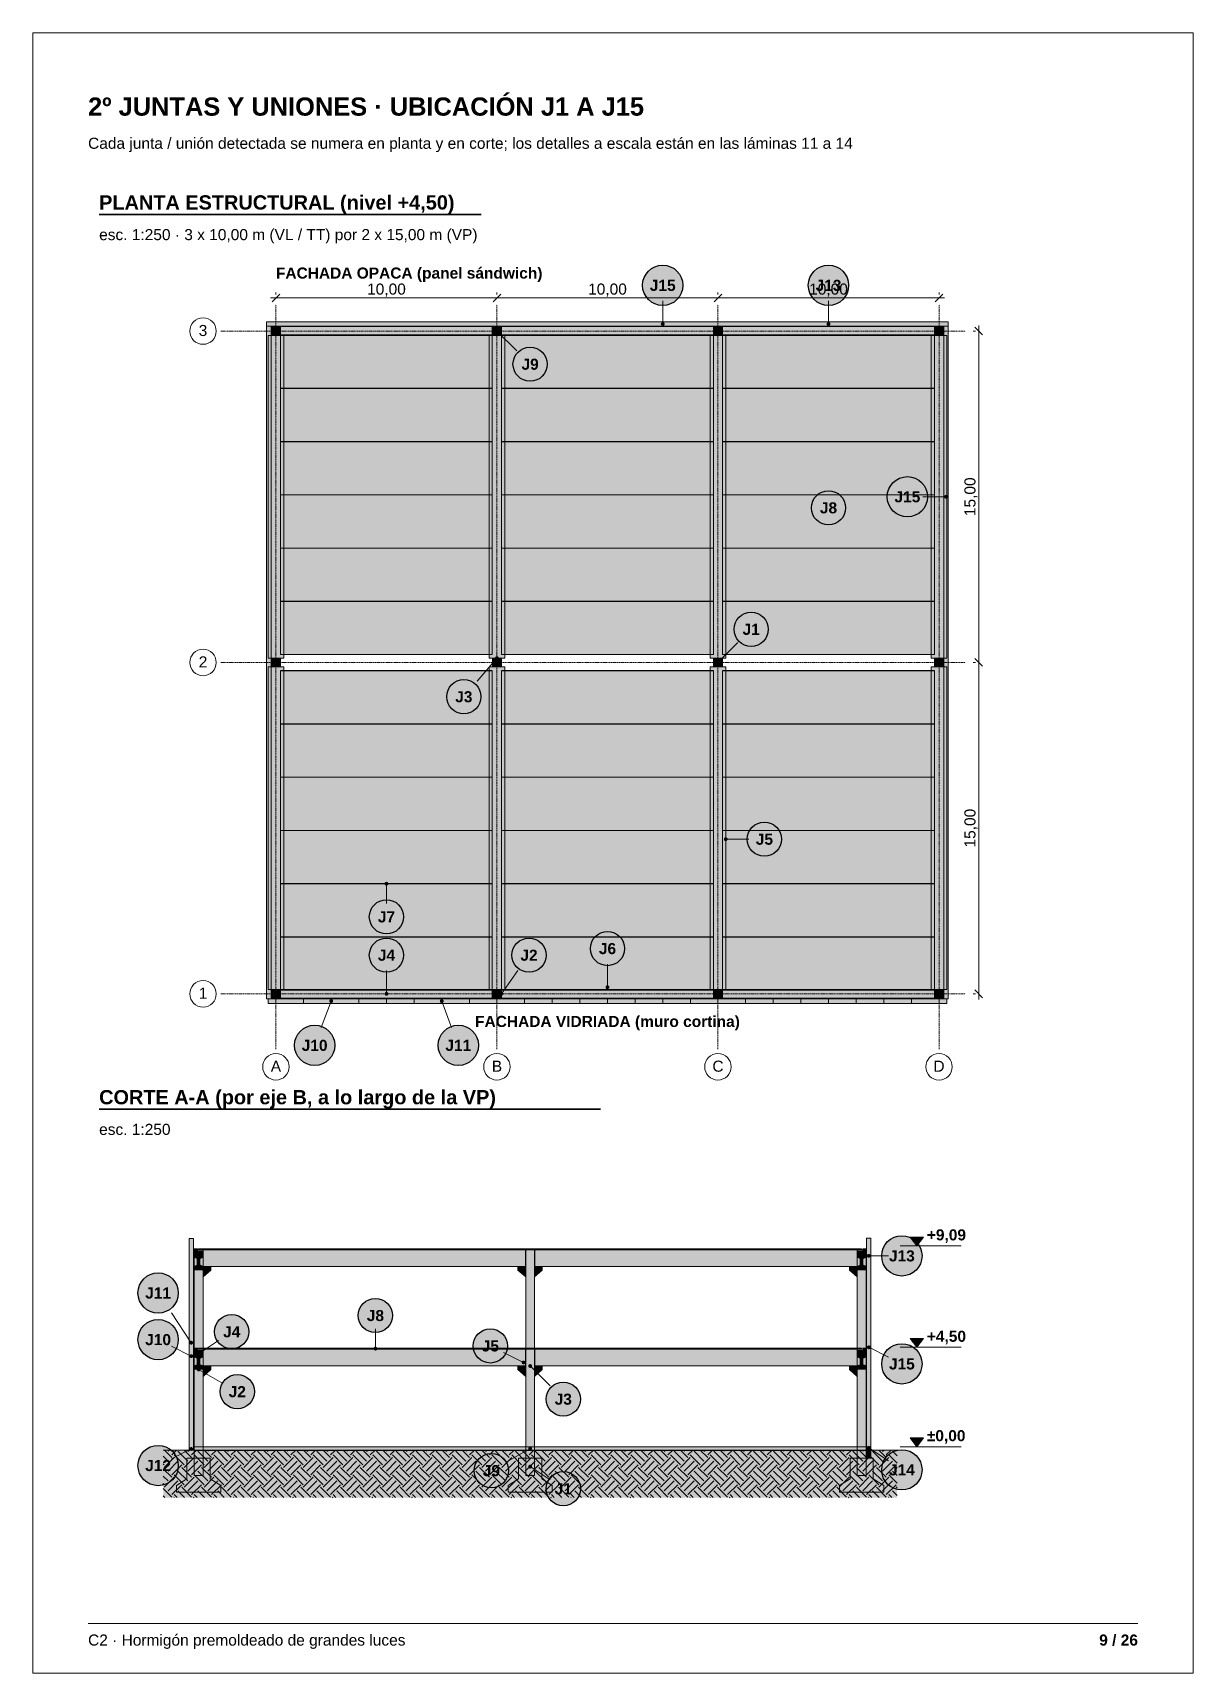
# Paper-space layout 'LAMINA 09' of a CAD drawing. Header units: millimetres. Extents: x 0 to 210, y 0 to 297.
# The model-space entities are those that its viewports show. They can reach past a viewport. Long polylines and large blocks are cut down to what shows.
import ezdxf
from ezdxf.enums import TextEntityAlignment as Align

# ---------------------------------------------------------------- set-up
doc = ezdxf.new("R2010")
doc.units = ezdxf.units.MM
doc.linetypes.add('DASHED', pattern=[1.524, 1.27, -0.254])
for name, color, linetype in [('CONTORNOS', 7, 'Continuous'), ('CONTORNOS-RAYADO', 8, 'Continuous'), ('CONTORNOS-RELLENO', 9, 'Continuous'), ('COTAS', 7, 'Continuous'), ('COTAS-RELLENO', 9, 'Continuous'), ('LINEAS', 7, 'Continuous'), ('MARCO', 7, 'Continuous'), ('REFERENCIAS', 7, 'Continuous'), ('REFERENCIAS-RELLENO', 9, 'Continuous'), ('TEXTOS', 7, 'Continuous')]:
    doc.layers.add(name, color=color, linetype=linetype)
doc.styles.add('ARIAL', font='arial.ttf')
doc.styles.add('ARIAL-NEGRITA', font='arialbd.ttf')

psp = doc.layouts.new('LAMINA 09')

msp = doc.modelspace()

# ---------------------------------------------------------------- texts
at = {"layer": 'COTAS', "style": 'ARIAL'}
for p in [(64, 249.6), (104, 249.6), (144, 249.6)]:
    msp.add_text('10,00', height=2.0048, dxfattribs=at).set_placement(p, align=Align.CENTER)
for p in [(170.6, 213), (170.6, 153)]:
    msp.add_text('15,00', height=2.0048, rotation=90, dxfattribs=at).set_placement(p, align=Align.CENTER)
at = {"layer": 'COTAS', "style": 'ARIAL-NEGRITA'}
for s, p in [('+9,09', (161.8, 78.36)), ('+4,50', (161.8, 60)), ('±0,00', (161.8, 42))]:
    msp.add_text(s, height=2.0048, dxfattribs=at).set_placement(p)
at = {"layer": 'MARCO', "true_color": 0x666666, "style": 'ARIAL'}
msp.add_text('C2 · Hormigón premoldeado de grandes luces', height=2.0048, dxfattribs=at).set_placement((10, 5))
at = {"layer": 'MARCO', "true_color": 0x444444, "style": 'ARIAL-NEGRITA'}
msp.add_text('9 / 26', height=2.0048, dxfattribs=at).set_placement((200, 5), align=Align.RIGHT)
at = {"layer": 'REFERENCIAS', "style": 'ARIAL-NEGRITA'}
for s, p in [('J15', (114, 250.272)), ('J13', (144, 250.272)), ('J9', (90, 235.992)), ('J15', (158.28, 211.992)), ('J8', (144, 209.992)), ('J1', (130, 187.992)), ('J3', (78, 175.792)), ('J5', (132.4, 149.992)), ('J7', (64, 135.932)), ('J4', (64, 128.992)), ('J2', (89.8, 128.992)), ('J6', (104, 130.192)), ('J10', (51, 112.672)), ('J11', (77, 112.672)), ('J13', (157.28, 74.552)), ('J11', (22.672, 67.832)), ('J8', (62, 63.752)), ('J4', (36, 60.812)), ('J10', (22.672, 59.392)), ('J5', (82.8, 58.252)), ('J15', (157.28, 54.992)), ('J2', (37, 49.972)), ('J3', (96, 48.612)), ('J12', (22.672, 36.592)), ('J9', (83, 35.672)), ('J14', (157.28, 35.812)), ('J1', (96, 32.392))]:
    msp.add_text(s, height=2.0048, dxfattribs=at).set_placement(p, align=Align.CENTER)
at = {"layer": 'TEXTOS', "style": 'ARIAL-NEGRITA'}
for s, height, p in [('2º JUNTAS Y UNIONES · UBICACIÓN J1 A J15', 3.2936, (10, 282)), ('PLANTA ESTRUCTURAL (nivel +4,50)', 2.5776, (12, 265)), ('FACHADA OPACA (panel sándwich)', 2.0048, (44, 252.5)), ('CORTE A-A (por eje B, a lo largo de la VP)', 2.5776, (12, 103))]:
    msp.add_text(s, height=height, dxfattribs=at).set_placement(p)
at = {"layer": 'TEXTOS', "true_color": 0x333333, "style": 'ARIAL'}
msp.add_text('Cada junta / unión detectada se numera en planta y en corte; los detalles a escala están en las láminas 11 a 14', height=2.0048, dxfattribs=at).set_placement((10, 276))
at = {"layer": 'TEXTOS', "true_color": 0x222222, "style": 'ARIAL'}
for s, p in [('esc. 1:250 · 3 x 10,00 m (VL / TT) por 2 x 15,00 m (VP)', (12, 259.46)), ('esc. 1:250', (12, 97.46))]:
    msp.add_text(s, height=2.0048, dxfattribs=at).set_placement(p)
at = {"layer": 'TEXTOS', "true_color": 0xbb2222, "style": 'ARIAL'}
for s, p in [('3', (30.8, 242.1)), ('2', (30.8, 182.1)), ('1', (30.8, 122.1)), ('A', (44, 108.9)), ('B', (84, 108.9)), ('C', (124, 108.9)), ('D', (164, 108.9))]:
    msp.add_text(s, height=2.005, dxfattribs=at).set_placement(p, align=Align.CENTER)
at = {"layer": 'TEXTOS', "style": 'ARIAL-NEGRITA'}
msp.add_text('FACHADA VIDRIADA (muro cortina)', height=2.0048, dxfattribs=at).set_placement((104, 117), align=Align.CENTER)

# ---------------------------------------------------------------- hatches: boundary and pattern name
at = {"layer": 'CONTORNOS-RAYADO'}
h = msp.add_hatch(dxfattribs=at)
h.set_pattern_fill('EARTH', color=8, scale=0.4, angle=45)
h.paths.add_polyline_path([(23.6, 31.8), (156.4, 31.8), (156.4, 40.4), (23.6, 40.4)])
at = {"layer": 'CONTORNOS-RELLENO', "true_color": 0xcfc8bb}
h = msp.add_hatch(color=256, dxfattribs=at)
h.dxf.hatch_style = 1
h.paths.add_polyline_path([(42.32, 243.88), (165.68, 243.88), (165.68, 244.68), (42.32, 244.68)])
h = msp.add_hatch(color=256, dxfattribs=at)
h.dxf.hatch_style = 1
h.paths.add_polyline_path([(42.32, 122.072), (43.12, 122.072), (43.12, 243.88), (42.32, 243.88)])
at = {"layer": 'CONTORNOS-RELLENO', "true_color": 0x555555}
h = msp.add_hatch(color=256, dxfattribs=at)
h.dxf.hatch_style = 1
h.paths.add_polyline_path([(43.2, 242.2), (44.8, 242.2), (44.8, 243.8), (43.2, 243.8)])
at = {"layer": 'CONTORNOS-RELLENO', "true_color": 0xa9bccf}
h = msp.add_hatch(color=256, dxfattribs=at)
h.dxf.hatch_style = 1
h.paths.add_polyline_path([(44.84, 242.2), (83.16, 242.2), (83.16, 243.8), (44.84, 243.8)])
at = {"layer": 'CONTORNOS-RELLENO', "true_color": 0x555555}
h = msp.add_hatch(color=256, dxfattribs=at)
h.dxf.hatch_style = 1
h.paths.add_polyline_path([(83.2, 242.2), (84.8, 242.2), (84.8, 243.8), (83.2, 243.8)])
at = {"layer": 'CONTORNOS-RELLENO', "true_color": 0xa9bccf}
h = msp.add_hatch(color=256, dxfattribs=at)
h.dxf.hatch_style = 1
h.paths.add_polyline_path([(84.84, 242.2), (123.16, 242.2), (123.16, 243.8), (84.84, 243.8)])
at = {"layer": 'CONTORNOS-RELLENO', "true_color": 0x555555}
h = msp.add_hatch(color=256, dxfattribs=at)
h.dxf.hatch_style = 1
h.paths.add_polyline_path([(123.2, 242.2), (124.8, 242.2), (124.8, 243.8), (123.2, 243.8)])
at = {"layer": 'CONTORNOS-RELLENO', "true_color": 0xa9bccf}
h = msp.add_hatch(color=256, dxfattribs=at)
h.dxf.hatch_style = 1
h.paths.add_polyline_path([(124.84, 242.2), (163.16, 242.2), (163.16, 243.8), (124.84, 243.8)])
at = {"layer": 'CONTORNOS-RELLENO', "true_color": 0x555555}
h = msp.add_hatch(color=256, dxfattribs=at)
h.dxf.hatch_style = 1
h.paths.add_polyline_path([(163.2, 242.2), (164.8, 242.2), (164.8, 243.8), (163.2, 243.8)])
at = {"layer": 'CONTORNOS-RELLENO', "true_color": 0xcfc8bb}
h = msp.add_hatch(color=256, dxfattribs=at)
h.dxf.hatch_style = 1
h.paths.add_polyline_path([(164.88, 122.072), (165.68, 122.072), (165.68, 243.88), (164.88, 243.88)])
at = {"layer": 'CONTORNOS-RELLENO', "true_color": 0xb9cdb0}
h = msp.add_hatch(color=256, dxfattribs=at)
h.dxf.hatch_style = 1
h.paths.add_polyline_path([(42.6, 183.8), (45.4, 183.8), (45.4, 242.2), (42.6, 242.2)])
at = {"layer": 'CONTORNOS-RELLENO', "true_color": 0xe3dccb}
h = msp.add_hatch(color=256, dxfattribs=at)
h.dxf.hatch_style = 1
h.paths.add_polyline_path([(44.84, 242.28), (83.16, 242.28), (83.16, 242.32), (44.84, 242.32)])
at = {"layer": 'CONTORNOS-RELLENO', "true_color": 0xefeadc}
h = msp.add_hatch(color=256, dxfattribs=at)
h.dxf.hatch_style = 1
h.paths.add_polyline_path([(44.84, 232.64), (83.16, 232.64), (83.16, 242.24), (44.84, 242.24)])
at = {"layer": 'CONTORNOS-RELLENO', "true_color": 0xb9cdb0}
h = msp.add_hatch(color=256, dxfattribs=at)
h.dxf.hatch_style = 1
h.paths.add_polyline_path([(82.6, 183.8), (85.4, 183.8), (85.4, 242.2), (82.6, 242.2)])
at = {"layer": 'CONTORNOS-RELLENO', "true_color": 0xe3dccb}
h = msp.add_hatch(color=256, dxfattribs=at)
h.dxf.hatch_style = 1
h.paths.add_polyline_path([(84.84, 242.28), (123.16, 242.28), (123.16, 242.32), (84.84, 242.32)])
at = {"layer": 'CONTORNOS-RELLENO', "true_color": 0xefeadc}
h = msp.add_hatch(color=256, dxfattribs=at)
h.dxf.hatch_style = 1
h.paths.add_polyline_path([(84.84, 232.64), (123.16, 232.64), (123.16, 242.24), (84.84, 242.24)])
at = {"layer": 'CONTORNOS-RELLENO', "true_color": 0xb9cdb0}
h = msp.add_hatch(color=256, dxfattribs=at)
h.dxf.hatch_style = 1
h.paths.add_polyline_path([(122.6, 183.8), (125.4, 183.8), (125.4, 242.2), (122.6, 242.2)])
at = {"layer": 'CONTORNOS-RELLENO', "true_color": 0xe3dccb}
h = msp.add_hatch(color=256, dxfattribs=at)
h.dxf.hatch_style = 1
h.paths.add_polyline_path([(124.84, 242.28), (163.16, 242.28), (163.16, 242.32), (124.84, 242.32)])
at = {"layer": 'CONTORNOS-RELLENO', "true_color": 0xefeadc}
h = msp.add_hatch(color=256, dxfattribs=at)
h.dxf.hatch_style = 1
h.paths.add_polyline_path([(124.84, 232.64), (163.16, 232.64), (163.16, 242.24), (124.84, 242.24)])
at = {"layer": 'CONTORNOS-RELLENO', "true_color": 0xb9cdb0}
h = msp.add_hatch(color=256, dxfattribs=at)
h.dxf.hatch_style = 1
h.paths.add_polyline_path([(162.6, 183.8), (165.4, 183.8), (165.4, 242.2), (162.6, 242.2)])
at = {"layer": 'CONTORNOS-RELLENO', "true_color": 0xefeadc}
h = msp.add_hatch(color=256, dxfattribs=at)
h.dxf.hatch_style = 1
h.paths.add_polyline_path([(44.84, 223), (83.16, 223), (83.16, 232.6), (44.84, 232.6)])
h = msp.add_hatch(color=256, dxfattribs=at)
h.dxf.hatch_style = 1
h.paths.add_polyline_path([(84.84, 223), (123.16, 223), (123.16, 232.6), (84.84, 232.6)])
h = msp.add_hatch(color=256, dxfattribs=at)
h.dxf.hatch_style = 1
h.paths.add_polyline_path([(124.84, 223), (163.16, 223), (163.16, 232.6), (124.84, 232.6)])
h = msp.add_hatch(color=256, dxfattribs=at)
h.dxf.hatch_style = 1
h.paths.add_polyline_path([(44.84, 213.36), (83.16, 213.36), (83.16, 222.96), (44.84, 222.96)])
h = msp.add_hatch(color=256, dxfattribs=at)
h.dxf.hatch_style = 1
h.paths.add_polyline_path([(84.84, 213.36), (123.16, 213.36), (123.16, 222.96), (84.84, 222.96)])
h = msp.add_hatch(color=256, dxfattribs=at)
h.dxf.hatch_style = 1
h.paths.add_polyline_path([(124.84, 213.36), (163.16, 213.36), (163.16, 222.96), (124.84, 222.96)])
h = msp.add_hatch(color=256, dxfattribs=at)
h.dxf.hatch_style = 1
h.paths.add_polyline_path([(44.84, 203.72), (83.16, 203.72), (83.16, 213.32), (44.84, 213.32)])
h = msp.add_hatch(color=256, dxfattribs=at)
h.dxf.hatch_style = 1
h.paths.add_polyline_path([(84.84, 203.72), (123.16, 203.72), (123.16, 213.32), (84.84, 213.32)])
h = msp.add_hatch(color=256, dxfattribs=at)
h.dxf.hatch_style = 1
h.paths.add_polyline_path([(124.84, 203.72), (163.16, 203.72), (163.16, 213.32), (124.84, 213.32)])
h = msp.add_hatch(color=256, dxfattribs=at)
h.dxf.hatch_style = 1
h.paths.add_polyline_path([(44.84, 194.08), (83.16, 194.08), (83.16, 203.68), (44.84, 203.68)])
h = msp.add_hatch(color=256, dxfattribs=at)
h.dxf.hatch_style = 1
h.paths.add_polyline_path([(84.84, 194.08), (123.16, 194.08), (123.16, 203.68), (84.84, 203.68)])
h = msp.add_hatch(color=256, dxfattribs=at)
h.dxf.hatch_style = 1
h.paths.add_polyline_path([(124.84, 194.08), (163.16, 194.08), (163.16, 203.68), (124.84, 203.68)])
h = msp.add_hatch(color=256, dxfattribs=at)
h.dxf.hatch_style = 1
h.paths.add_polyline_path([(44.84, 184.44), (83.16, 184.44), (83.16, 194.04), (44.84, 194.04)])
h = msp.add_hatch(color=256, dxfattribs=at)
h.dxf.hatch_style = 1
h.paths.add_polyline_path([(84.84, 184.44), (123.16, 184.44), (123.16, 194.04), (84.84, 194.04)])
h = msp.add_hatch(color=256, dxfattribs=at)
h.dxf.hatch_style = 1
h.paths.add_polyline_path([(124.84, 184.44), (163.16, 184.44), (163.16, 194.04), (124.84, 194.04)])
at = {"layer": 'CONTORNOS-RELLENO', "true_color": 0xb9cdb0}
h = msp.add_hatch(color=256, dxfattribs=at)
h.dxf.hatch_style = 1
h.paths.add_polyline_path([(42.6, 123.8), (45.4, 123.8), (45.4, 182.2), (42.6, 182.2)])
at = {"layer": 'CONTORNOS-RELLENO', "true_color": 0x555555}
h = msp.add_hatch(color=256, dxfattribs=at)
h.dxf.hatch_style = 1
h.paths.add_polyline_path([(43.2, 182.2), (44.8, 182.2), (44.8, 183.8), (43.2, 183.8)])
at = {"layer": 'CONTORNOS-RELLENO', "true_color": 0xe3dccb}
h = msp.add_hatch(color=256, dxfattribs=at)
h.dxf.hatch_style = 1
h.paths.add_polyline_path([(44.84, 181.52), (83.16, 181.52), (83.16, 181.56), (44.84, 181.56)])
at = {"layer": 'CONTORNOS-RELLENO', "true_color": 0xefeadc}
h = msp.add_hatch(color=256, dxfattribs=at)
h.dxf.hatch_style = 1
h.paths.add_polyline_path([(44.84, 171.88), (83.16, 171.88), (83.16, 181.48), (44.84, 181.48)])
at = {"layer": 'CONTORNOS-RELLENO', "true_color": 0xb9cdb0}
h = msp.add_hatch(color=256, dxfattribs=at)
h.dxf.hatch_style = 1
h.paths.add_polyline_path([(82.6, 123.8), (85.4, 123.8), (85.4, 182.2), (82.6, 182.2)])
at = {"layer": 'CONTORNOS-RELLENO', "true_color": 0x555555}
h = msp.add_hatch(color=256, dxfattribs=at)
h.dxf.hatch_style = 1
h.paths.add_polyline_path([(83.2, 182.2), (84.8, 182.2), (84.8, 183.8), (83.2, 183.8)])
at = {"layer": 'CONTORNOS-RELLENO', "true_color": 0xe3dccb}
h = msp.add_hatch(color=256, dxfattribs=at)
h.dxf.hatch_style = 1
h.paths.add_polyline_path([(84.84, 181.52), (123.16, 181.52), (123.16, 181.56), (84.84, 181.56)])
at = {"layer": 'CONTORNOS-RELLENO', "true_color": 0xefeadc}
h = msp.add_hatch(color=256, dxfattribs=at)
h.dxf.hatch_style = 1
h.paths.add_polyline_path([(84.84, 171.88), (123.16, 171.88), (123.16, 181.48), (84.84, 181.48)])
at = {"layer": 'CONTORNOS-RELLENO', "true_color": 0xb9cdb0}
h = msp.add_hatch(color=256, dxfattribs=at)
h.dxf.hatch_style = 1
h.paths.add_polyline_path([(122.6, 123.8), (125.4, 123.8), (125.4, 182.2), (122.6, 182.2)])
at = {"layer": 'CONTORNOS-RELLENO', "true_color": 0x555555}
h = msp.add_hatch(color=256, dxfattribs=at)
h.dxf.hatch_style = 1
h.paths.add_polyline_path([(123.2, 182.2), (124.8, 182.2), (124.8, 183.8), (123.2, 183.8)])
at = {"layer": 'CONTORNOS-RELLENO', "true_color": 0xe3dccb}
h = msp.add_hatch(color=256, dxfattribs=at)
h.dxf.hatch_style = 1
h.paths.add_polyline_path([(124.84, 181.52), (163.16, 181.52), (163.16, 181.56), (124.84, 181.56)])
at = {"layer": 'CONTORNOS-RELLENO', "true_color": 0xefeadc}
h = msp.add_hatch(color=256, dxfattribs=at)
h.dxf.hatch_style = 1
h.paths.add_polyline_path([(124.84, 171.88), (163.16, 171.88), (163.16, 181.48), (124.84, 181.48)])
at = {"layer": 'CONTORNOS-RELLENO', "true_color": 0xb9cdb0}
h = msp.add_hatch(color=256, dxfattribs=at)
h.dxf.hatch_style = 1
h.paths.add_polyline_path([(162.6, 123.8), (165.4, 123.8), (165.4, 182.2), (162.6, 182.2)])
at = {"layer": 'CONTORNOS-RELLENO', "true_color": 0x555555}
h = msp.add_hatch(color=256, dxfattribs=at)
h.dxf.hatch_style = 1
h.paths.add_polyline_path([(163.2, 182.2), (164.8, 182.2), (164.8, 183.8), (163.2, 183.8)])
at = {"layer": 'CONTORNOS-RELLENO', "true_color": 0xefeadc}
h = msp.add_hatch(color=256, dxfattribs=at)
h.dxf.hatch_style = 1
h.paths.add_polyline_path([(44.84, 162.24), (83.16, 162.24), (83.16, 171.84), (44.84, 171.84)])
h = msp.add_hatch(color=256, dxfattribs=at)
h.dxf.hatch_style = 1
h.paths.add_polyline_path([(84.84, 162.24), (123.16, 162.24), (123.16, 171.84), (84.84, 171.84)])
h = msp.add_hatch(color=256, dxfattribs=at)
h.dxf.hatch_style = 1
h.paths.add_polyline_path([(124.84, 162.24), (163.16, 162.24), (163.16, 171.84), (124.84, 171.84)])
h = msp.add_hatch(color=256, dxfattribs=at)
h.dxf.hatch_style = 1
h.paths.add_polyline_path([(44.84, 152.6), (83.16, 152.6), (83.16, 162.2), (44.84, 162.2)])
h = msp.add_hatch(color=256, dxfattribs=at)
h.dxf.hatch_style = 1
h.paths.add_polyline_path([(84.84, 152.6), (123.16, 152.6), (123.16, 162.2), (84.84, 162.2)])
h = msp.add_hatch(color=256, dxfattribs=at)
h.dxf.hatch_style = 1
h.paths.add_polyline_path([(124.84, 152.6), (163.16, 152.6), (163.16, 162.2), (124.84, 162.2)])
h = msp.add_hatch(color=256, dxfattribs=at)
h.dxf.hatch_style = 1
h.paths.add_polyline_path([(44.84, 142.96), (83.16, 142.96), (83.16, 152.56), (44.84, 152.56)])
h = msp.add_hatch(color=256, dxfattribs=at)
h.dxf.hatch_style = 1
h.paths.add_polyline_path([(84.84, 142.96), (123.16, 142.96), (123.16, 152.56), (84.84, 152.56)])
h = msp.add_hatch(color=256, dxfattribs=at)
h.dxf.hatch_style = 1
h.paths.add_polyline_path([(124.84, 142.96), (163.16, 142.96), (163.16, 152.56), (124.84, 152.56)])
h = msp.add_hatch(color=256, dxfattribs=at)
h.dxf.hatch_style = 1
h.paths.add_polyline_path([(44.84, 133.32), (83.16, 133.32), (83.16, 142.92), (44.84, 142.92)])
h = msp.add_hatch(color=256, dxfattribs=at)
h.dxf.hatch_style = 1
h.paths.add_polyline_path([(84.84, 133.32), (123.16, 133.32), (123.16, 142.92), (84.84, 142.92)])
h = msp.add_hatch(color=256, dxfattribs=at)
h.dxf.hatch_style = 1
h.paths.add_polyline_path([(124.84, 133.32), (163.16, 133.32), (163.16, 142.92), (124.84, 142.92)])
h = msp.add_hatch(color=256, dxfattribs=at)
h.dxf.hatch_style = 1
h.paths.add_polyline_path([(44.84, 123.68), (83.16, 123.68), (83.16, 133.28), (44.84, 133.28)])
h = msp.add_hatch(color=256, dxfattribs=at)
h.dxf.hatch_style = 1
h.paths.add_polyline_path([(84.84, 123.68), (123.16, 123.68), (123.16, 133.28), (84.84, 133.28)])
h = msp.add_hatch(color=256, dxfattribs=at)
h.dxf.hatch_style = 1
h.paths.add_polyline_path([(124.84, 123.68), (163.16, 123.68), (163.16, 133.28), (124.84, 133.28)])
at = {"layer": 'CONTORNOS-RELLENO', "true_color": 0xbfe3f0}
h = msp.add_hatch(color=256, dxfattribs=at)
h.dxf.hatch_style = 1
h.paths.add_polyline_path([(42.6, 121.272), (165.4, 121.272), (165.4, 122.072), (42.6, 122.072)])
at = {"layer": 'CONTORNOS-RELLENO', "true_color": 0x555555}
h = msp.add_hatch(color=256, dxfattribs=at)
h.dxf.hatch_style = 1
h.paths.add_polyline_path([(43.2, 122.2), (44.8, 122.2), (44.8, 123.8), (43.2, 123.8)])
at = {"layer": 'CONTORNOS-RELLENO', "true_color": 0xa9bccf}
h = msp.add_hatch(color=256, dxfattribs=at)
h.dxf.hatch_style = 1
h.paths.add_polyline_path([(44.84, 122.2), (83.16, 122.2), (83.16, 123.8), (44.84, 123.8)])
at = {"layer": 'CONTORNOS-RELLENO', "true_color": 0x555555}
h = msp.add_hatch(color=256, dxfattribs=at)
h.dxf.hatch_style = 1
h.paths.add_polyline_path([(83.2, 122.2), (84.8, 122.2), (84.8, 123.8), (83.2, 123.8)])
at = {"layer": 'CONTORNOS-RELLENO', "true_color": 0xa9bccf}
h = msp.add_hatch(color=256, dxfattribs=at)
h.dxf.hatch_style = 1
h.paths.add_polyline_path([(84.84, 122.2), (123.16, 122.2), (123.16, 123.8), (84.84, 123.8)])
at = {"layer": 'CONTORNOS-RELLENO', "true_color": 0x555555}
h = msp.add_hatch(color=256, dxfattribs=at)
h.dxf.hatch_style = 1
h.paths.add_polyline_path([(123.2, 122.2), (124.8, 122.2), (124.8, 123.8), (123.2, 123.8)])
at = {"layer": 'CONTORNOS-RELLENO', "true_color": 0xa9bccf}
h = msp.add_hatch(color=256, dxfattribs=at)
h.dxf.hatch_style = 1
h.paths.add_polyline_path([(124.84, 122.2), (163.16, 122.2), (163.16, 123.8), (124.84, 123.8)])
at = {"layer": 'CONTORNOS-RELLENO', "true_color": 0x555555}
h = msp.add_hatch(color=256, dxfattribs=at)
h.dxf.hatch_style = 1
h.paths.add_polyline_path([(163.2, 122.2), (164.8, 122.2), (164.8, 123.8), (163.2, 123.8)])
at = {"layer": 'CONTORNOS-RELLENO', "true_color": 0xbfe3f0}
h = msp.add_hatch(color=256, dxfattribs=at)
h.dxf.hatch_style = 1
h.paths.add_polyline_path([(28.272, 40.4), (29.072, 40.4), (29.072, 78.68), (28.272, 78.68)])
at = {"layer": 'CONTORNOS-RELLENO', "true_color": 0xcfc8bb}
h = msp.add_hatch(color=256, dxfattribs=at)
h.dxf.hatch_style = 1
h.paths.add_polyline_path([(150.88, 40.84), (151.68, 40.84), (151.68, 78.76), (150.88, 78.76)])
at = {"layer": 'CONTORNOS-RELLENO', "true_color": 0xd3b9b9}
h = msp.add_hatch(color=256, dxfattribs=at)
h.dxf.hatch_style = 1
h.paths.add_polyline_path([(29.2, 75.82), (30.8, 75.82), (30.8, 76.42), (29.8, 76.42), (29.8, 76.86), (29.2, 76.86)])
at = {"layer": 'CONTORNOS-RELLENO', "true_color": 0x9aa3ab}
h = msp.add_hatch(color=256, dxfattribs=at)
h.dxf.hatch_style = 1
h.paths.add_polyline_path([(29.2, 35.8), (30.8, 35.8), (30.8, 76.66), (29.2, 76.66)])
at = {"layer": 'CONTORNOS-RELLENO', "true_color": 0xa9bccf}
h = msp.add_hatch(color=256, dxfattribs=at)
h.dxf.hatch_style = 1
h.paths.add_polyline_path([(29.2, 73.02), (30.8, 73.02), (30.8, 73.62), (30.32, 73.86), (30.24, 73.86), (30.24, 75.06), (30.32, 75.06), (30.8, 75.3), (30.8, 75.82), (29.2, 75.82), (29.2, 75.3), (29.68, 75.06), (29.76, 75.06), (29.76, 73.86), (29.68, 73.86), (29.2, 73.62)])
at = {"layer": 'CONTORNOS-RELLENO', "true_color": 0xd9d2c4}
h = msp.add_hatch(color=256, dxfattribs=at)
h.dxf.hatch_style = 1
h.paths.add_polyline_path([(30, 76.66), (150, 76.66), (150, 76.86), (30, 76.86)])
at = {"layer": 'CONTORNOS-RELLENO', "true_color": 0xb9cdb0}
h = msp.add_hatch(color=256, dxfattribs=at)
h.dxf.hatch_style = 1
h.paths.add_polyline_path([(30.84, 73.66), (89.16, 73.66), (89.16, 76.66), (30.84, 76.66)])
at = {"layer": 'CONTORNOS-RELLENO', "true_color": 0x9aa3ab}
h = msp.add_hatch(color=256, dxfattribs=at)
h.dxf.hatch_style = 1
h.paths.add_polyline_path([(89.2, 35.8), (90.8, 35.8), (90.8, 76.66), (89.2, 76.66)])
at = {"layer": 'CONTORNOS-RELLENO', "true_color": 0xb9cdb0}
h = msp.add_hatch(color=256, dxfattribs=at)
h.dxf.hatch_style = 1
h.paths.add_polyline_path([(90.84, 73.66), (149.16, 73.66), (149.16, 76.66), (90.84, 76.66)])
at = {"layer": 'CONTORNOS-RELLENO', "true_color": 0xd3b9b9}
h = msp.add_hatch(color=256, dxfattribs=at)
h.dxf.hatch_style = 1
h.paths.add_polyline_path([(150.8, 75.82), (149.2, 75.82), (149.2, 76.42), (150.2, 76.42), (150.2, 76.86), (150.8, 76.86)])
at = {"layer": 'CONTORNOS-RELLENO', "true_color": 0x9aa3ab}
h = msp.add_hatch(color=256, dxfattribs=at)
h.dxf.hatch_style = 1
h.paths.add_polyline_path([(149.2, 35.8), (150.8, 35.8), (150.8, 76.66), (149.2, 76.66)])
at = {"layer": 'CONTORNOS-RELLENO', "true_color": 0xa9bccf}
h = msp.add_hatch(color=256, dxfattribs=at)
h.dxf.hatch_style = 1
h.paths.add_polyline_path([(149.2, 73.02), (150.8, 73.02), (150.8, 73.62), (150.32, 73.86), (150.24, 73.86), (150.24, 75.06), (150.32, 75.06), (150.8, 75.3), (150.8, 75.82), (149.2, 75.82), (149.2, 75.3), (149.68, 75.06), (149.76, 75.06), (149.76, 73.86), (149.68, 73.86), (149.2, 73.62)])
at = {"layer": 'CONTORNOS-RELLENO', "true_color": 0x9aa3ab}
h = msp.add_hatch(color=256, dxfattribs=at)
h.dxf.hatch_style = 1
h.paths.add_polyline_path([(30.8, 73.62), (32.2, 73.62), (32.2, 72.98), (30.8, 71.74)])
h = msp.add_hatch(color=256, dxfattribs=at)
h.dxf.hatch_style = 1
h.paths.add_polyline_path([(89.2, 73.62), (87.8, 73.62), (87.8, 72.98), (89.2, 71.74)])
h = msp.add_hatch(color=256, dxfattribs=at)
h.dxf.hatch_style = 1
h.paths.add_polyline_path([(90.8, 73.62), (92.2, 73.62), (92.2, 72.98), (90.8, 71.74)])
h = msp.add_hatch(color=256, dxfattribs=at)
h.dxf.hatch_style = 1
h.paths.add_polyline_path([(149.2, 73.62), (147.8, 73.62), (147.8, 72.98), (149.2, 71.74)])
at = {"layer": 'CONTORNOS-RELLENO', "true_color": 0xd3b9b9}
h = msp.add_hatch(color=256, dxfattribs=at)
h.dxf.hatch_style = 1
h.paths.add_polyline_path([(29.2, 57.82), (30.8, 57.82), (30.8, 58.42), (29.8, 58.42), (29.8, 58.86), (29.2, 58.86)])
at = {"layer": 'CONTORNOS-RELLENO', "true_color": 0xa9bccf}
h = msp.add_hatch(color=256, dxfattribs=at)
h.dxf.hatch_style = 1
h.paths.add_polyline_path([(29.2, 55.02), (30.8, 55.02), (30.8, 55.62), (30.32, 55.86), (30.24, 55.86), (30.24, 57.06), (30.32, 57.06), (30.8, 57.3), (30.8, 57.82), (29.2, 57.82), (29.2, 57.3), (29.68, 57.06), (29.76, 57.06), (29.76, 55.86), (29.68, 55.86), (29.2, 55.62)])
at = {"layer": 'CONTORNOS-RELLENO', "true_color": 0xd9d2c4}
h = msp.add_hatch(color=256, dxfattribs=at)
h.dxf.hatch_style = 1
h.paths.add_polyline_path([(30, 58.66), (150, 58.66), (150, 58.86), (30, 58.86)])
at = {"layer": 'CONTORNOS-RELLENO', "true_color": 0xb9cdb0}
h = msp.add_hatch(color=256, dxfattribs=at)
h.dxf.hatch_style = 1
h.paths.add_polyline_path([(30.84, 55.66), (89.16, 55.66), (89.16, 58.66), (30.84, 58.66)])
h = msp.add_hatch(color=256, dxfattribs=at)
h.dxf.hatch_style = 1
h.paths.add_polyline_path([(90.84, 55.66), (149.16, 55.66), (149.16, 58.66), (90.84, 58.66)])
at = {"layer": 'CONTORNOS-RELLENO', "true_color": 0xd3b9b9}
h = msp.add_hatch(color=256, dxfattribs=at)
h.dxf.hatch_style = 1
h.paths.add_polyline_path([(150.8, 57.82), (149.2, 57.82), (149.2, 58.42), (150.2, 58.42), (150.2, 58.86), (150.8, 58.86)])
at = {"layer": 'CONTORNOS-RELLENO', "true_color": 0xa9bccf}
h = msp.add_hatch(color=256, dxfattribs=at)
h.dxf.hatch_style = 1
h.paths.add_polyline_path([(149.2, 55.02), (150.8, 55.02), (150.8, 55.62), (150.32, 55.86), (150.24, 55.86), (150.24, 57.06), (150.32, 57.06), (150.8, 57.3), (150.8, 57.82), (149.2, 57.82), (149.2, 57.3), (149.68, 57.06), (149.76, 57.06), (149.76, 55.86), (149.68, 55.86), (149.2, 55.62)])
at = {"layer": 'CONTORNOS-RELLENO', "true_color": 0x9aa3ab}
h = msp.add_hatch(color=256, dxfattribs=at)
h.dxf.hatch_style = 1
h.paths.add_polyline_path([(30.8, 55.62), (32.2, 55.62), (32.2, 54.98), (30.8, 53.74)])
h = msp.add_hatch(color=256, dxfattribs=at)
h.dxf.hatch_style = 1
h.paths.add_polyline_path([(89.2, 55.62), (87.8, 55.62), (87.8, 54.98), (89.2, 53.74)])
h = msp.add_hatch(color=256, dxfattribs=at)
h.dxf.hatch_style = 1
h.paths.add_polyline_path([(90.8, 55.62), (92.2, 55.62), (92.2, 54.98), (90.8, 53.74)])
h = msp.add_hatch(color=256, dxfattribs=at)
h.dxf.hatch_style = 1
h.paths.add_polyline_path([(149.2, 55.62), (147.8, 55.62), (147.8, 54.98), (149.2, 53.74)])
at = {"layer": 'CONTORNOS-RELLENO', "true_color": 0xece3d2}
h = msp.add_hatch(color=256, dxfattribs=at)
h.dxf.hatch_style = 1
h.paths.add_polyline_path([(23.6, 31.8), (156.4, 31.8), (156.4, 40.4), (23.6, 40.4)])
at = {"layer": 'CONTORNOS-RELLENO', "true_color": 0xd8cfbd}
h = msp.add_hatch(color=256, dxfattribs=at)
h.dxf.hatch_style = 1
h.paths.add_polyline_path([(26, 32.8), (34, 32.8), (34, 34), (32.1, 35.2), (32.1, 38.96), (27.9, 38.96), (27.9, 35.2), (26, 34)])
at = {"layer": 'CONTORNOS-RELLENO', "true_color": 0xd9d4c8}
h = msp.add_hatch(color=256, dxfattribs=at)
h.dxf.hatch_style = 1
h.paths.add_polyline_path([(29.2, 40.292), (150.8, 40.292), (150.8, 41), (29.2, 41)])
at = {"layer": 'CONTORNOS-RELLENO', "true_color": 0xd8cfbd}
h = msp.add_hatch(color=256, dxfattribs=at)
h.dxf.hatch_style = 1
h.paths.add_polyline_path([(86, 32.8), (94, 32.8), (94, 34), (92.1, 35.2), (92.1, 38.96), (87.9, 38.96), (87.9, 35.2), (86, 34)])
h = msp.add_hatch(color=256, dxfattribs=at)
h.dxf.hatch_style = 1
h.paths.add_polyline_path([(146, 32.8), (154, 32.8), (154, 34), (152.1, 35.2), (152.1, 38.96), (147.9, 38.96), (147.9, 35.2), (146, 34)])
at = {"layer": 'CONTORNOS-RELLENO', "true_color": 0xb9cdb0}
h = msp.add_hatch(color=256, dxfattribs=at)
h.dxf.hatch_style = 1
h.paths.add_polyline_path([(150.88, 39), (151.68, 39), (151.68, 40.8), (150.88, 40.8)])
at = {"layer": 'COTAS-RELLENO', "true_color": 0x000000}
h = msp.add_hatch(color=256, dxfattribs=at)
h.dxf.hatch_style = 1
h.paths.add_polyline_path([(158.8, 78.96), (161.2, 78.96), (160, 77.36)])
h = msp.add_hatch(color=256, dxfattribs=at)
h.dxf.hatch_style = 1
h.paths.add_polyline_path([(158.8, 60.6), (161.2, 60.6), (160, 59)])
h = msp.add_hatch(color=256, dxfattribs=at)
h.dxf.hatch_style = 1
h.paths.add_polyline_path([(158.8, 42.6), (161.2, 42.6), (160, 41)])
at = {"layer": 'REFERENCIAS-RELLENO', "true_color": 0xfff1a8}
h = msp.add_hatch(color=256, dxfattribs=at)
h.dxf.hatch_style = 1
edge = h.paths.add_edge_path()
edge.add_arc((114, 251.28), 3.65, 0, 360)
h = msp.add_hatch(color=256, dxfattribs=at)
h.dxf.hatch_style = 1
edge = h.paths.add_edge_path()
edge.add_arc((144, 251.28), 3.65, 0, 360)
at = {"layer": 'REFERENCIAS-RELLENO', "true_color": 0x000000}
h = msp.add_hatch(color=256, dxfattribs=at)
h.dxf.hatch_style = 1
edge = h.paths.add_edge_path()
edge.add_arc((114, 244.28), 0.35, 0, 360)
h = msp.add_hatch(color=256, dxfattribs=at)
h.dxf.hatch_style = 1
edge = h.paths.add_edge_path()
edge.add_arc((144, 244.28), 0.35, 0, 360)
h = msp.add_hatch(color=256, dxfattribs=at)
h.dxf.hatch_style = 1
edge = h.paths.add_edge_path()
edge.add_arc((84, 243), 0.35, 0, 360)
at = {"layer": 'REFERENCIAS-RELLENO', "true_color": 0xfff1a8}
h = msp.add_hatch(color=256, dxfattribs=at)
h.dxf.hatch_style = 1
edge = h.paths.add_edge_path()
edge.add_arc((90, 237), 3.1, 0, 360)
h = msp.add_hatch(color=256, dxfattribs=at)
h.dxf.hatch_style = 1
edge = h.paths.add_edge_path()
edge.add_arc((144, 211), 3.1, 0, 360)
h = msp.add_hatch(color=256, dxfattribs=at)
h.dxf.hatch_style = 1
edge = h.paths.add_edge_path()
edge.add_arc((158.28, 213), 3.65, 0, 360)
at = {"layer": 'REFERENCIAS-RELLENO', "true_color": 0x000000}
h = msp.add_hatch(color=256, dxfattribs=at)
h.dxf.hatch_style = 1
edge = h.paths.add_edge_path()
edge.add_arc((165.28, 213), 0.35, 0, 360)
at = {"layer": 'REFERENCIAS-RELLENO', "true_color": 0xfff1a8}
h = msp.add_hatch(color=256, dxfattribs=at)
h.dxf.hatch_style = 1
edge = h.paths.add_edge_path()
edge.add_arc((130, 189), 3.1, 0, 360)
at = {"layer": 'REFERENCIAS-RELLENO', "true_color": 0x000000}
h = msp.add_hatch(color=256, dxfattribs=at)
h.dxf.hatch_style = 1
edge = h.paths.add_edge_path()
edge.add_arc((84, 183.8), 0.35, 0, 360)
h = msp.add_hatch(color=256, dxfattribs=at)
h.dxf.hatch_style = 1
edge = h.paths.add_edge_path()
edge.add_arc((124, 183), 0.35, 0, 360)
at = {"layer": 'REFERENCIAS-RELLENO', "true_color": 0xfff1a8}
h = msp.add_hatch(color=256, dxfattribs=at)
h.dxf.hatch_style = 1
edge = h.paths.add_edge_path()
edge.add_arc((78, 176.8), 3.1, 0, 360)
h = msp.add_hatch(color=256, dxfattribs=at)
h.dxf.hatch_style = 1
edge = h.paths.add_edge_path()
edge.add_arc((132.4, 151), 3.1, 0, 360)
at = {"layer": 'REFERENCIAS-RELLENO', "true_color": 0x000000}
h = msp.add_hatch(color=256, dxfattribs=at)
h.dxf.hatch_style = 1
edge = h.paths.add_edge_path()
edge.add_arc((125.4, 151), 0.35, 0, 360)
h = msp.add_hatch(color=256, dxfattribs=at)
h.dxf.hatch_style = 1
edge = h.paths.add_edge_path()
edge.add_arc((64, 142.94), 0.35, 0, 360)
at = {"layer": 'REFERENCIAS-RELLENO', "true_color": 0xfff1a8}
h = msp.add_hatch(color=256, dxfattribs=at)
h.dxf.hatch_style = 1
edge = h.paths.add_edge_path()
edge.add_arc((64, 136.94), 3.1, 0, 360)
h = msp.add_hatch(color=256, dxfattribs=at)
h.dxf.hatch_style = 1
edge = h.paths.add_edge_path()
edge.add_arc((104, 131.2), 3.1, 0, 360)
h = msp.add_hatch(color=256, dxfattribs=at)
h.dxf.hatch_style = 1
edge = h.paths.add_edge_path()
edge.add_arc((64, 130), 3.1, 0, 360)
h = msp.add_hatch(color=256, dxfattribs=at)
h.dxf.hatch_style = 1
edge = h.paths.add_edge_path()
edge.add_arc((89.8, 130), 3.1, 0, 360)
at = {"layer": 'REFERENCIAS-RELLENO', "true_color": 0x000000}
h = msp.add_hatch(color=256, dxfattribs=at)
h.dxf.hatch_style = 1
edge = h.paths.add_edge_path()
edge.add_arc((54, 121.68), 0.35, 0, 360)
h = msp.add_hatch(color=256, dxfattribs=at)
h.dxf.hatch_style = 1
edge = h.paths.add_edge_path()
edge.add_arc((64, 123), 0.35, 0, 360)
h = msp.add_hatch(color=256, dxfattribs=at)
h.dxf.hatch_style = 1
edge = h.paths.add_edge_path()
edge.add_arc((74, 121.68), 0.35, 0, 360)
h = msp.add_hatch(color=256, dxfattribs=at)
h.dxf.hatch_style = 1
edge = h.paths.add_edge_path()
edge.add_arc((84.8, 123), 0.35, 0, 360)
h = msp.add_hatch(color=256, dxfattribs=at)
h.dxf.hatch_style = 1
edge = h.paths.add_edge_path()
edge.add_arc((104, 124.2), 0.35, 0, 360)
at = {"layer": 'REFERENCIAS-RELLENO', "true_color": 0xfff1a8}
h = msp.add_hatch(color=256, dxfattribs=at)
h.dxf.hatch_style = 1
edge = h.paths.add_edge_path()
edge.add_arc((51, 113.68), 3.65, 0, 360)
h = msp.add_hatch(color=256, dxfattribs=at)
h.dxf.hatch_style = 1
edge = h.paths.add_edge_path()
edge.add_arc((77, 113.68), 3.65, 0, 360)
h = msp.add_hatch(color=256, dxfattribs=at)
h.dxf.hatch_style = 1
edge = h.paths.add_edge_path()
edge.add_arc((157.28, 75.56), 3.65, 0, 360)
at = {"layer": 'REFERENCIAS-RELLENO', "true_color": 0x000000}
h = msp.add_hatch(color=256, dxfattribs=at)
h.dxf.hatch_style = 1
edge = h.paths.add_edge_path()
edge.add_arc((151.28, 75.56), 0.35, 0, 360)
at = {"layer": 'REFERENCIAS-RELLENO', "true_color": 0xfff1a8}
h = msp.add_hatch(color=256, dxfattribs=at)
h.dxf.hatch_style = 1
edge = h.paths.add_edge_path()
edge.add_arc((22.672, 68.84), 3.65, 0, 360)
h = msp.add_hatch(color=256, dxfattribs=at)
h.dxf.hatch_style = 1
edge = h.paths.add_edge_path()
edge.add_arc((62, 64.76), 3.1, 0, 360)
h = msp.add_hatch(color=256, dxfattribs=at)
h.dxf.hatch_style = 1
edge = h.paths.add_edge_path()
edge.add_arc((22.672, 60.4), 3.65, 0, 360)
h = msp.add_hatch(color=256, dxfattribs=at)
h.dxf.hatch_style = 1
edge = h.paths.add_edge_path()
edge.add_arc((36, 61.82), 3.1, 0, 360)
at = {"layer": 'REFERENCIAS-RELLENO', "true_color": 0x000000}
h = msp.add_hatch(color=256, dxfattribs=at)
h.dxf.hatch_style = 1
edge = h.paths.add_edge_path()
edge.add_arc((28.672, 59.84), 0.35, 0, 360)
at = {"layer": 'REFERENCIAS-RELLENO', "true_color": 0xfff1a8}
h = msp.add_hatch(color=256, dxfattribs=at)
h.dxf.hatch_style = 1
edge = h.paths.add_edge_path()
edge.add_arc((82.8, 59.26), 3.1, 0, 360)
h = msp.add_hatch(color=256, dxfattribs=at)
h.dxf.hatch_style = 1
edge = h.paths.add_edge_path()
edge.add_arc((157.28, 56), 3.65, 0, 360)
at = {"layer": 'REFERENCIAS-RELLENO', "true_color": 0x000000}
h = msp.add_hatch(color=256, dxfattribs=at)
h.dxf.hatch_style = 1
edge = h.paths.add_edge_path()
edge.add_arc((28.672, 57.4), 0.35, 0, 360)
h = msp.add_hatch(color=256, dxfattribs=at)
h.dxf.hatch_style = 1
edge = h.paths.add_edge_path()
edge.add_arc((30, 57.82), 0.35, 0, 360)
h = msp.add_hatch(color=256, dxfattribs=at)
h.dxf.hatch_style = 1
edge = h.paths.add_edge_path()
edge.add_arc((62, 58.76), 0.35, 0, 360)
h = msp.add_hatch(color=256, dxfattribs=at)
h.dxf.hatch_style = 1
edge = h.paths.add_edge_path()
edge.add_arc((88.8, 56.26), 0.35, 0, 360)
h = msp.add_hatch(color=256, dxfattribs=at)
h.dxf.hatch_style = 1
edge = h.paths.add_edge_path()
edge.add_arc((151.28, 59), 0.35, 0, 360)
h = msp.add_hatch(color=256, dxfattribs=at)
h.dxf.hatch_style = 1
edge = h.paths.add_edge_path()
edge.add_arc((30, 54.98), 0.35, 0, 360)
at = {"layer": 'REFERENCIAS-RELLENO', "true_color": 0xfff1a8}
h = msp.add_hatch(color=256, dxfattribs=at)
h.dxf.hatch_style = 1
edge = h.paths.add_edge_path()
edge.add_arc((37, 50.98), 3.1, 0, 360)
at = {"layer": 'REFERENCIAS-RELLENO', "true_color": 0x000000}
h = msp.add_hatch(color=256, dxfattribs=at)
h.dxf.hatch_style = 1
edge = h.paths.add_edge_path()
edge.add_arc((90, 55.62), 0.35, 0, 360)
at = {"layer": 'REFERENCIAS-RELLENO', "true_color": 0xfff1a8}
h = msp.add_hatch(color=256, dxfattribs=at)
h.dxf.hatch_style = 1
edge = h.paths.add_edge_path()
edge.add_arc((96, 49.62), 3.1, 0, 360)
h = msp.add_hatch(color=256, dxfattribs=at)
h.dxf.hatch_style = 1
edge = h.paths.add_edge_path()
edge.add_arc((22.672, 37.6), 3.65, 0, 360)
at = {"layer": 'REFERENCIAS-RELLENO', "true_color": 0x000000}
h = msp.add_hatch(color=256, dxfattribs=at)
h.dxf.hatch_style = 1
edge = h.paths.add_edge_path()
edge.add_arc((28.672, 40.6), 0.35, 0, 360)
at = {"layer": 'REFERENCIAS-RELLENO', "true_color": 0xfff1a8}
h = msp.add_hatch(color=256, dxfattribs=at)
h.dxf.hatch_style = 1
edge = h.paths.add_edge_path()
edge.add_arc((83, 36.68), 3.1, 0, 360)
at = {"layer": 'REFERENCIAS-RELLENO', "true_color": 0x000000}
h = msp.add_hatch(color=256, dxfattribs=at)
h.dxf.hatch_style = 1
edge = h.paths.add_edge_path()
edge.add_arc((90, 40.68), 0.35, 0, 360)
h = msp.add_hatch(color=256, dxfattribs=at)
h.dxf.hatch_style = 1
edge = h.paths.add_edge_path()
edge.add_arc((151.28, 40.82), 0.35, 0, 360)
at = {"layer": 'REFERENCIAS-RELLENO', "true_color": 0xfff1a8}
h = msp.add_hatch(color=256, dxfattribs=at)
h.dxf.hatch_style = 1
edge = h.paths.add_edge_path()
edge.add_arc((157.28, 36.82), 3.65, 0, 360)
at = {"layer": 'REFERENCIAS-RELLENO', "true_color": 0x000000}
h = msp.add_hatch(color=256, dxfattribs=at)
h.dxf.hatch_style = 1
edge = h.paths.add_edge_path()
edge.add_arc((90, 37.4), 0.35, 0, 360)
at = {"layer": 'REFERENCIAS-RELLENO', "true_color": 0xfff1a8}
h = msp.add_hatch(color=256, dxfattribs=at)
h.dxf.hatch_style = 1
edge = h.paths.add_edge_path()
edge.add_arc((96, 33.4), 3.1, 0, 360)

# ---------------------------------------------------------------- linework, layer by layer
at = {"layer": 'CONTORNOS', "lineweight": 13}
for points in [[(42.32, 243.88), (165.68, 243.88), (165.68, 244.68), (42.32, 244.68)], [(42.32, 122.072), (43.12, 122.072), (43.12, 243.88), (42.32, 243.88)], [(43.2, 242.2), (44.8, 242.2), (44.8, 243.8), (43.2, 243.8)], [(44.84, 242.2), (83.16, 242.2), (83.16, 243.8), (44.84, 243.8)], [(83.2, 242.2), (84.8, 242.2), (84.8, 243.8), (83.2, 243.8)], [(84.84, 242.2), (123.16, 242.2), (123.16, 243.8), (84.84, 243.8)], [(123.2, 242.2), (124.8, 242.2), (124.8, 243.8), (123.2, 243.8)], [(124.84, 242.2), (163.16, 242.2), (163.16, 243.8), (124.84, 243.8)], [(163.2, 242.2), (164.8, 242.2), (164.8, 243.8), (163.2, 243.8)], [(164.88, 122.072), (165.68, 122.072), (165.68, 243.88), (164.88, 243.88)], [(42.6, 183.8), (45.4, 183.8), (45.4, 242.2), (42.6, 242.2)], [(82.6, 183.8), (85.4, 183.8), (85.4, 242.2), (82.6, 242.2)], [(122.6, 183.8), (125.4, 183.8), (125.4, 242.2), (122.6, 242.2)], [(162.6, 183.8), (165.4, 183.8), (165.4, 242.2), (162.6, 242.2)], [(42.6, 123.8), (45.4, 123.8), (45.4, 182.2), (42.6, 182.2)], [(43.2, 182.2), (44.8, 182.2), (44.8, 183.8), (43.2, 183.8)], [(82.6, 123.8), (85.4, 123.8), (85.4, 182.2), (82.6, 182.2)], [(83.2, 182.2), (84.8, 182.2), (84.8, 183.8), (83.2, 183.8)], [(122.6, 123.8), (125.4, 123.8), (125.4, 182.2), (122.6, 182.2)], [(123.2, 182.2), (124.8, 182.2), (124.8, 183.8), (123.2, 183.8)], [(162.6, 123.8), (165.4, 123.8), (165.4, 182.2), (162.6, 182.2)], [(163.2, 182.2), (164.8, 182.2), (164.8, 183.8), (163.2, 183.8)], [(42.6, 121.272), (165.4, 121.272), (165.4, 122.072), (42.6, 122.072)], [(43.2, 122.2), (44.8, 122.2), (44.8, 123.8), (43.2, 123.8)], [(44.84, 122.2), (83.16, 122.2), (83.16, 123.8), (44.84, 123.8)], [(83.2, 122.2), (84.8, 122.2), (84.8, 123.8), (83.2, 123.8)], [(84.84, 122.2), (123.16, 122.2), (123.16, 123.8), (84.84, 123.8)], [(123.2, 122.2), (124.8, 122.2), (124.8, 123.8), (123.2, 123.8)], [(124.84, 122.2), (163.16, 122.2), (163.16, 123.8), (124.84, 123.8)], [(163.2, 122.2), (164.8, 122.2), (164.8, 123.8), (163.2, 123.8)], [(28.272, 40.4), (29.072, 40.4), (29.072, 78.68), (28.272, 78.68)], [(150.88, 40.84), (151.68, 40.84), (151.68, 78.76), (150.88, 78.76)], [(29.2, 75.82), (30.8, 75.82), (30.8, 76.42), (29.8, 76.42), (29.8, 76.86), (29.2, 76.86)], [(29.2, 73.02), (30.8, 73.02), (30.8, 73.62), (30.32, 73.86), (30.24, 73.86), (30.24, 75.06), (30.32, 75.06), (30.8, 75.3), (30.8, 75.82), (29.2, 75.82), (29.2, 75.3), (29.68, 75.06), (29.76, 75.06), (29.76, 73.86), (29.68, 73.86), (29.2, 73.62)], [(30.84, 73.66), (89.16, 73.66), (89.16, 76.66), (30.84, 76.66)], [(90.84, 73.66), (149.16, 73.66), (149.16, 76.66), (90.84, 76.66)], [(150.8, 75.82), (149.2, 75.82), (149.2, 76.42), (150.2, 76.42), (150.2, 76.86), (150.8, 76.86)], [(149.2, 73.02), (150.8, 73.02), (150.8, 73.62), (150.32, 73.86), (150.24, 73.86), (150.24, 75.06), (150.32, 75.06), (150.8, 75.3), (150.8, 75.82), (149.2, 75.82), (149.2, 75.3), (149.68, 75.06), (149.76, 75.06), (149.76, 73.86), (149.68, 73.86), (149.2, 73.62)], [(30.8, 73.62), (32.2, 73.62), (32.2, 72.98), (30.8, 71.74)], [(89.2, 73.62), (87.8, 73.62), (87.8, 72.98), (89.2, 71.74)], [(90.8, 73.62), (92.2, 73.62), (92.2, 72.98), (90.8, 71.74)], [(149.2, 73.62), (147.8, 73.62), (147.8, 72.98), (149.2, 71.74)], [(29.2, 57.82), (30.8, 57.82), (30.8, 58.42), (29.8, 58.42), (29.8, 58.86), (29.2, 58.86)], [(29.2, 55.02), (30.8, 55.02), (30.8, 55.62), (30.32, 55.86), (30.24, 55.86), (30.24, 57.06), (30.32, 57.06), (30.8, 57.3), (30.8, 57.82), (29.2, 57.82), (29.2, 57.3), (29.68, 57.06), (29.76, 57.06), (29.76, 55.86), (29.68, 55.86), (29.2, 55.62)], [(30.84, 55.66), (89.16, 55.66), (89.16, 58.66), (30.84, 58.66)], [(90.84, 55.66), (149.16, 55.66), (149.16, 58.66), (90.84, 58.66)], [(150.8, 57.82), (149.2, 57.82), (149.2, 58.42), (150.2, 58.42), (150.2, 58.86), (150.8, 58.86)], [(149.2, 55.02), (150.8, 55.02), (150.8, 55.62), (150.32, 55.86), (150.24, 55.86), (150.24, 57.06), (150.32, 57.06), (150.8, 57.3), (150.8, 57.82), (149.2, 57.82), (149.2, 57.3), (149.68, 57.06), (149.76, 57.06), (149.76, 55.86), (149.68, 55.86), (149.2, 55.62)], [(30.8, 55.62), (32.2, 55.62), (32.2, 54.98), (30.8, 53.74)], [(89.2, 55.62), (87.8, 55.62), (87.8, 54.98), (89.2, 53.74)], [(90.8, 55.62), (92.2, 55.62), (92.2, 54.98), (90.8, 53.74)], [(149.2, 55.62), (147.8, 55.62), (147.8, 54.98), (149.2, 53.74)], [(26, 32.8), (34, 32.8), (34, 34), (32.1, 35.2), (32.1, 38.96), (27.9, 38.96), (27.9, 35.2), (26, 34)], [(29.2, 40.292), (150.8, 40.292), (150.8, 41), (29.2, 41)], [(86, 32.8), (94, 32.8), (94, 34), (92.1, 35.2), (92.1, 38.96), (87.9, 38.96), (87.9, 35.2), (86, 34)], [(146, 32.8), (154, 32.8), (154, 34), (152.1, 35.2), (152.1, 38.96), (147.9, 38.96), (147.9, 35.2), (146, 34)], [(150.88, 39), (151.68, 39), (151.68, 40.8), (150.88, 40.8)]]:
    msp.add_lwpolyline(points, close=True, dxfattribs=at)
at = {"layer": 'CONTORNOS', "lineweight": 9}
for points in [[(44.84, 242.28), (83.16, 242.28), (83.16, 242.32), (44.84, 242.32)], [(44.84, 232.64), (83.16, 232.64), (83.16, 242.24), (44.84, 242.24)], [(84.84, 242.28), (123.16, 242.28), (123.16, 242.32), (84.84, 242.32)], [(84.84, 232.64), (123.16, 232.64), (123.16, 242.24), (84.84, 242.24)], [(124.84, 242.28), (163.16, 242.28), (163.16, 242.32), (124.84, 242.32)], [(124.84, 232.64), (163.16, 232.64), (163.16, 242.24), (124.84, 242.24)], [(44.84, 223), (83.16, 223), (83.16, 232.6), (44.84, 232.6)], [(84.84, 223), (123.16, 223), (123.16, 232.6), (84.84, 232.6)], [(124.84, 223), (163.16, 223), (163.16, 232.6), (124.84, 232.6)], [(44.84, 213.36), (83.16, 213.36), (83.16, 222.96), (44.84, 222.96)], [(84.84, 213.36), (123.16, 213.36), (123.16, 222.96), (84.84, 222.96)], [(124.84, 213.36), (163.16, 213.36), (163.16, 222.96), (124.84, 222.96)], [(44.84, 203.72), (83.16, 203.72), (83.16, 213.32), (44.84, 213.32)], [(84.84, 203.72), (123.16, 203.72), (123.16, 213.32), (84.84, 213.32)], [(124.84, 203.72), (163.16, 203.72), (163.16, 213.32), (124.84, 213.32)], [(44.84, 194.08), (83.16, 194.08), (83.16, 203.68), (44.84, 203.68)], [(84.84, 194.08), (123.16, 194.08), (123.16, 203.68), (84.84, 203.68)], [(124.84, 194.08), (163.16, 194.08), (163.16, 203.68), (124.84, 203.68)], [(44.84, 184.44), (83.16, 184.44), (83.16, 194.04), (44.84, 194.04)], [(84.84, 184.44), (123.16, 184.44), (123.16, 194.04), (84.84, 194.04)], [(124.84, 184.44), (163.16, 184.44), (163.16, 194.04), (124.84, 194.04)], [(44.84, 181.52), (83.16, 181.52), (83.16, 181.56), (44.84, 181.56)], [(44.84, 171.88), (83.16, 171.88), (83.16, 181.48), (44.84, 181.48)], [(84.84, 181.52), (123.16, 181.52), (123.16, 181.56), (84.84, 181.56)], [(84.84, 171.88), (123.16, 171.88), (123.16, 181.48), (84.84, 181.48)], [(124.84, 181.52), (163.16, 181.52), (163.16, 181.56), (124.84, 181.56)], [(124.84, 171.88), (163.16, 171.88), (163.16, 181.48), (124.84, 181.48)], [(44.84, 162.24), (83.16, 162.24), (83.16, 171.84), (44.84, 171.84)], [(84.84, 162.24), (123.16, 162.24), (123.16, 171.84), (84.84, 171.84)], [(124.84, 162.24), (163.16, 162.24), (163.16, 171.84), (124.84, 171.84)], [(44.84, 152.6), (83.16, 152.6), (83.16, 162.2), (44.84, 162.2)], [(84.84, 152.6), (123.16, 152.6), (123.16, 162.2), (84.84, 162.2)], [(124.84, 152.6), (163.16, 152.6), (163.16, 162.2), (124.84, 162.2)], [(44.84, 142.96), (83.16, 142.96), (83.16, 152.56), (44.84, 152.56)], [(84.84, 142.96), (123.16, 142.96), (123.16, 152.56), (84.84, 152.56)], [(124.84, 142.96), (163.16, 142.96), (163.16, 152.56), (124.84, 152.56)], [(44.84, 133.32), (83.16, 133.32), (83.16, 142.92), (44.84, 142.92)], [(84.84, 133.32), (123.16, 133.32), (123.16, 142.92), (84.84, 142.92)], [(124.84, 133.32), (163.16, 133.32), (163.16, 142.92), (124.84, 142.92)], [(44.84, 123.68), (83.16, 123.68), (83.16, 133.28), (44.84, 133.28)], [(84.84, 123.68), (123.16, 123.68), (123.16, 133.28), (84.84, 133.28)], [(124.84, 123.68), (163.16, 123.68), (163.16, 133.28), (124.84, 133.28)], [(30, 76.66), (150, 76.66), (150, 76.86), (30, 76.86)], [(30, 58.66), (150, 58.66), (150, 58.86), (30, 58.86)]]:
    msp.add_lwpolyline(points, close=True, dxfattribs=at)
at = {"layer": 'CONTORNOS', "lineweight": 18}
for points in [[(29.2, 35.8), (30.8, 35.8), (30.8, 76.66), (29.2, 76.66)], [(89.2, 35.8), (90.8, 35.8), (90.8, 76.66), (89.2, 76.66)], [(149.2, 35.8), (150.8, 35.8), (150.8, 76.66), (149.2, 76.66)]]:
    msp.add_lwpolyline(points, close=True, dxfattribs=at)
at = {"layer": 'COTAS', "lineweight": 35}
for points in [[(43.3, 248.3), (44.7, 249.7)], [(83.3, 248.3), (84.7, 249.7)], [(83.3, 248.3), (84.7, 249.7)], [(123.3, 248.3), (124.7, 249.7)], [(123.3, 248.3), (124.7, 249.7)], [(163.3, 248.3), (164.7, 249.7)], [(171.9, 242.3), (170.5, 243.7)], [(171.9, 182.3), (170.5, 183.7)], [(171.9, 182.3), (170.5, 183.7)], [(171.9, 122.3), (170.5, 123.7)]]:
    msp.add_lwpolyline(points, dxfattribs=at)
at = {"layer": 'COTAS', "lineweight": 9}
for points in [[(44, 249.6), (44, 250)], [(84, 249.6), (84, 250)], [(84, 249.6), (84, 250)], [(124, 249.6), (124, 250)], [(124, 249.6), (124, 250)], [(164, 249.6), (164, 250)], [(170.6, 243), (170.2, 243)], [(170.6, 183), (170.2, 183)], [(170.6, 183), (170.2, 183)], [(170.6, 123), (170.2, 123)]]:
    msp.add_lwpolyline(points, dxfattribs=at)
at = {"layer": 'COTAS', "lineweight": 13}
for points in [[(43, 249), (85, 249)], [(83, 249), (125, 249)], [(123, 249), (165, 249)], [(171.2, 182), (171.2, 244)], [(171.2, 122), (171.2, 184)], [(157, 77.36), (168, 77.36)], [(157, 59), (168, 59)], [(157, 41), (168, 41)]]:
    msp.add_lwpolyline(points, dxfattribs=at)
at = {"layer": 'COTAS', "lineweight": 9}
for points in [[(158.8, 78.96), (161.2, 78.96), (160, 77.36)], [(158.8, 60.6), (161.2, 60.6), (160, 59)], [(158.8, 42.6), (161.2, 42.6), (160, 41)]]:
    msp.add_lwpolyline(points, close=True, dxfattribs=at)
at = {"layer": 'LINEAS', "lineweight": 35}
for points in [[(12, 264.1), (81.12, 264.1)], [(12, 102.1), (102.72, 102.1)]]:
    msp.add_lwpolyline(points, dxfattribs=at)
at = {"layer": 'LINEAS', "linetype": 'DASHED', "lineweight": 9, "ltscale": 0.15, "true_color": 0xbb2222}
for points in [[(44, 113), (44, 247.8)], [(84, 113), (84, 247.8)], [(124, 113), (124, 247.8)], [(164, 113), (164, 247.8)], [(34, 243), (168.8, 243)], [(34, 183), (168.8, 183)], [(34, 123), (168.8, 123)]]:
    msp.add_lwpolyline(points, dxfattribs=at)
at = {"layer": 'LINEAS', "lineweight": 9}
for points in [[(44, 121.272), (44, 122.072)], [(49, 121.272), (49, 122.072)], [(54, 121.272), (54, 122.072)], [(59, 121.272), (59, 122.072)], [(64, 121.272), (64, 122.072)], [(69, 121.272), (69, 122.072)], [(74, 121.272), (74, 122.072)], [(79, 121.272), (79, 122.072)], [(84, 121.272), (84, 122.072)], [(89, 121.272), (89, 122.072)], [(94, 121.272), (94, 122.072)], [(99, 121.272), (99, 122.072)], [(104, 121.272), (104, 122.072)], [(109, 121.272), (109, 122.072)], [(114, 121.272), (114, 122.072)], [(119, 121.272), (119, 122.072)], [(124, 121.272), (124, 122.072)], [(129, 121.272), (129, 122.072)], [(134, 121.272), (134, 122.072)], [(139, 121.272), (139, 122.072)], [(144, 121.272), (144, 122.072)], [(149, 121.272), (149, 122.072)], [(154, 121.272), (154, 122.072)], [(159, 121.272), (159, 122.072)], [(164, 121.272), (164, 122.072)]]:
    msp.add_lwpolyline(points, dxfattribs=at)
at = {"layer": 'LINEAS', "lineweight": 18}
msp.add_lwpolyline([(23.6, 40.4), (156.4, 40.4)], dxfattribs=at)
at = {"layer": 'LINEAS', "lineweight": 18, "true_color": 0xbb2222}
for centre in [(30.8, 243), (30.8, 183), (30.8, 123), (44, 109.8), (84, 109.8), (124, 109.8), (164, 109.8)]:
    msp.add_circle(centre, 2.4, dxfattribs=at)
at = {"layer": 'MARCO', "lineweight": 13, "true_color": 0x999999}
msp.add_lwpolyline([(10, 9), (200, 9)], dxfattribs=at)
at = {"layer": 'REFERENCIAS', "lineweight": 13}
for points in [[(114, 244.28), (114, 248.48)], [(144, 244.28), (144, 248.48)], [(84, 243), (87.6, 239.4)], [(165.28, 213), (161.08, 213)], [(124, 183), (127.6, 186.6)], [(84, 183.8), (80.4, 179.6)], [(125.4, 151), (129.6, 151)], [(64, 142.94), (64, 139.34)], [(104, 124.2), (104, 128.4)], [(64, 123), (64, 127.2)], [(84.8, 123), (87.8, 127.2)], [(54, 121.68), (52.2, 116.88)], [(74, 121.68), (75.8, 116.88)], [(151.28, 75.56), (154.88, 75.56)], [(28.672, 59.84), (25.072, 65.24)], [(30, 57.82), (33.6, 60.22)], [(62, 58.76), (62, 62.36)], [(28.672, 57.4), (25.072, 59.2)], [(88.8, 56.26), (85.2, 58.06)], [(151.28, 59), (154.88, 57.2)], [(30, 54.98), (34.2, 52.58)], [(90, 55.62), (93.6, 52.02)], [(28.672, 40.6), (25.072, 38.8)], [(90, 40.68), (85.8, 38.28)], [(151.28, 40.82), (154.88, 38.42)], [(90, 37.4), (93.6, 35)]]:
    msp.add_lwpolyline(points, dxfattribs=at)
at = {"layer": 'REFERENCIAS', "lineweight": 25}
for centre, radius in [((114, 251.28), 3.65), ((144, 251.28), 3.65), ((90, 237), 3.1), ((144, 211), 3.1), ((158.28, 213), 3.65), ((130, 189), 3.1), ((78, 176.8), 3.1), ((132.4, 151), 3.1), ((64, 136.94), 3.1), ((104, 131.2), 3.1), ((64, 130), 3.1), ((89.8, 130), 3.1), ((51, 113.68), 3.65), ((77, 113.68), 3.65), ((157.28, 75.56), 3.65), ((22.672, 68.84), 3.65), ((62, 64.76), 3.1), ((22.672, 60.4), 3.65), ((36, 61.82), 3.1), ((82.8, 59.26), 3.1), ((157.28, 56), 3.65), ((37, 50.98), 3.1), ((96, 49.62), 3.1), ((22.672, 37.6), 3.65), ((83, 36.68), 3.1), ((157.28, 36.82), 3.65), ((96, 33.4), 3.1)]:
    msp.add_circle(centre, radius, dxfattribs=at)

msp.set_redraw_order([(e.dxf.handle, doc.entitydb.next_handle()) for e in msp.query("TEXT MTEXT ATTDEF DIMENSION ARC_DIMENSION")])  # texts and dimensions are drawn at this point

# ---------------------------------------------------------------- viewports
at = {"layer": 'VIEWPORTS'}
psp.add_viewport(center=(105, 148.5), size=(210, 297), view_center_point=(105, 148.5), view_height=297, dxfattribs=at)

doc.saveas('drawing.dxf')
